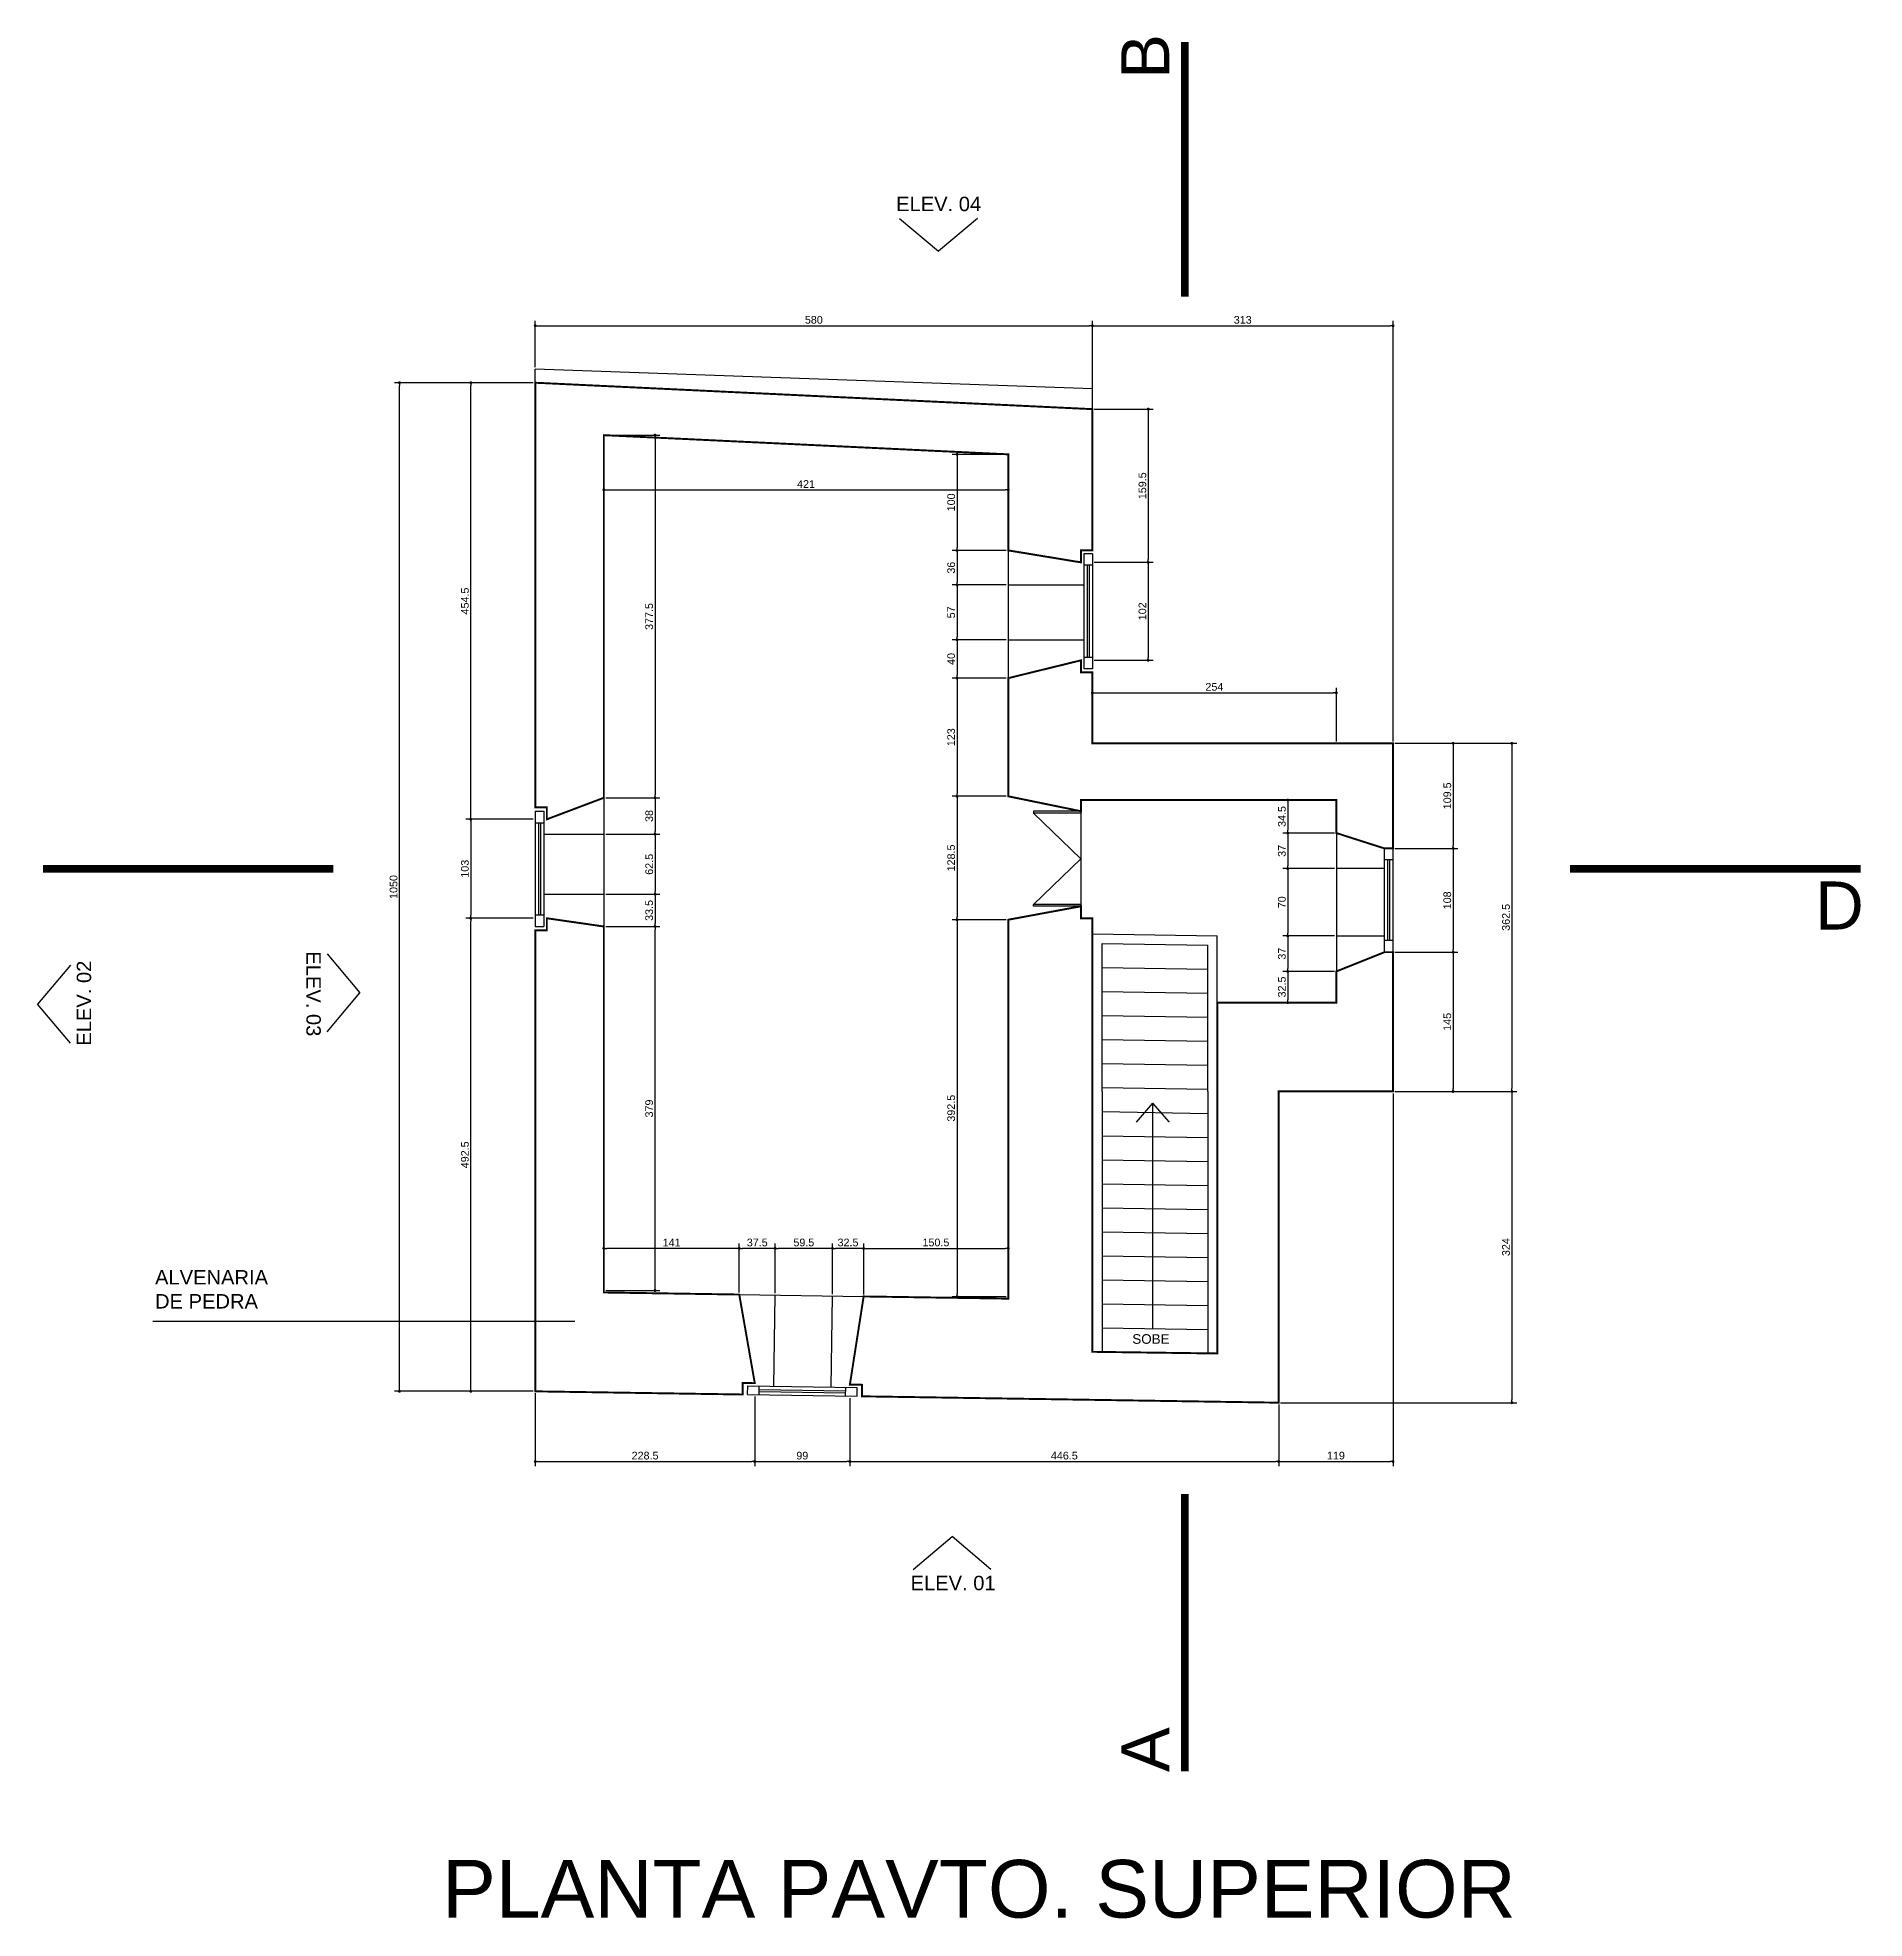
# Model space of a CAD drawing. Extents: x 2519 to 12890, y -1001 to 7229.
# Drawn here: x 4276 to 6178, y 5110 to 7068 of the extents above; entities that cross this region are included whole.
import ezdxf

# ---------------------------------------------------------------- set-up
doc = ezdxf.new("R2010")
doc.units = 0
doc.header["$PDMODE"] = 35
doc.linetypes.add('CENTER2', pattern=[28.575, 19.05, -3.175, 3.175, -3.175])
doc.layers.get('0').update_dxf_attribs({"linetype": 'CONTINUOUS'})
doc.layers.get('DEFPOINTS').update_dxf_attribs({"linetype": 'CONTINUOUS'})
for name, color, linetype in [('COTA', 7, 'CONTINUOUS'), ('PAREDE', 7, 'CONTINUOUS'), ('PAREDE_FINA', 7, 'CONTINUOUS')]:
    doc.layers.add(name, color=color, linetype=linetype)
doc.styles.add('TEXTO', font='ARIAL.TTF')
doc.dimstyles.new('COTA', dxfattribs={"dimtxt": 8, "dimasz": 3, "dimexe": 5, "dimexo": 2, "dimgap": 2, "dimtad": 1, "dimdec": 1, "dimdsep": 46, "dimtxsty": 'TEXTO', "dimblk1": 'DOT', "dimblk2": 'DOT', "dimsah": 1, "dimcen": 0, "dimclrd": 256, "dimclre": 256, "dimclrt": 256, "dimadec": 0, "dimazin": 0, "dimtfac": 0.6, "dimtdec": 1, "dimtmove": 0, "dimatfit": 3, "dimldrblk": 'DOT', "dimfxl": 1, "dimtolj": 1, "dimtzin": 0, "dimarcsym": 0})

msp = doc.modelspace()

# ---------------------------------------------------------------- texts
at = {"layer": 'PAREDE_FINA', "style": 'TEXTO'}
for s, height, rotation, p in [('B', 50, 90, (5454.49, 7024.63)), ('ELEV. 03', 15, 270, (4556.25, 6116.36)), ('ELEV. 02', 15, 90, (4332.15, 6018.08)), ('A', 50, 90, (5454.49, 5261.99))]:
    msp.add_text(s, height=height, rotation=rotation, dxfattribs=at).set_placement(p)
for s, height, p in [('ELEV. 04', 15, (5170.18, 6886.89)), ('D', 50, (6127.09, 6139.02)), ('ALVENARIA', 15, (4398.71, 5769.49)), ('DE PEDRA', 15, (4398.71, 5744.49)), ('SOBE', 10, (5416.02, 5707.75)), ('ELEV. 01', 15, (5185.24, 5451.27)), ('PLANTA PAVTO. SUPERIOR', 60, (4697.55, 5110.44))]:
    msp.add_text(s, height=height, dxfattribs=at).set_placement(p)

# ---------------------------------------------------------------- blocks, each defined once
blk = doc.blocks.new('_DOT')
at = {"color": 0, "linetype": 'ByBlock'}
blk.add_line((-0.5, 0), (-1, 0), dxfattribs=at)
at = {"color": 0, "linetype": 'ByBlock', "const_width": 0.5}
blk.add_lwpolyline([(-0.25, 0, 1), (0.25, 0, 1)], format="xyb", close=True, dxfattribs=at)
blk = doc.blocks.new('*D79')
at = {"layer": 'COTA', "lineweight": -2}
for p, q in [((5687.5, 5968.4), (5687.5, 5580.2)), ((5568.5, 5644.4), (5568.5, 5580.2)), ((5571.5, 5585.2), (5684.5, 5585.2))]:
    blk.add_line(p, q, dxfattribs=at)
at = {"layer": 'DEFPOINTS', "color": 0}
for p in [(5687.5, 5970.4), (5568.5, 5646.4), (5687.5, 5585.2)]:
    blk.add_point(p, dxfattribs=at)
at = {"layer": 'COTA', "lineweight": -2, "xscale": 3, "yscale": 3, "zscale": 3, "rotation": 180}
blk.add_blockref('_DOT', (5568.5, 5585.2), dxfattribs=at)
at = {"layer": 'COTA', "lineweight": -2, "xscale": 3, "yscale": 3, "zscale": 3}
blk.add_blockref('_DOT', (5687.5, 5585.2), dxfattribs=at)
at = {"layer": 'COTA', "insert": (5628, 5591.3), "char_height": 8, "attachment_point": 5, "style": 'TEXTO'}
blk.add_mtext('\\A1;119', dxfattribs=at)
blk = doc.blocks.new('*D78')
at = {"layer": 'COTA', "lineweight": -2}
for p, q in [((5689.5, 5970.4), (5816.2, 5970.4)), ((5811.2, 5967.4), (5811.2, 5649.4)), ((5570.5, 5646.4), (5816.2, 5646.4))]:
    blk.add_line(p, q, dxfattribs=at)
at = {"layer": 'DEFPOINTS', "color": 0}
for p in [(5687.5, 5970.4), (5568.5, 5646.4), (5811.2, 5646.4)]:
    blk.add_point(p, dxfattribs=at)
at = {"layer": 'COTA', "lineweight": -2, "xscale": 3, "yscale": 3, "zscale": 3}
for p, rotation in [((5811.2, 5970.4), 90), ((5811.2, 5646.4), 270)]:
    blk.add_blockref('_DOT', p, dxfattribs=dict(at, rotation=rotation))
at = {"layer": 'COTA', "insert": (5805.1, 5808.4), "char_height": 8, "attachment_point": 5, "rotation": 90, "style": 'TEXTO'}
blk.add_mtext('\\A1;324', dxfattribs=at)
blk = doc.blocks.new('*D67')
at = {"layer": 'COTA', "lineweight": -2}
for p, q in [((5284.9, 6149.2), (5228.6, 6149.2)), ((5233.6, 6146.2), (5233.6, 5759.8)), ((5284.9, 5756.8), (5228.6, 5756.8))]:
    blk.add_line(p, q, dxfattribs=at)
at = {"layer": 'DEFPOINTS', "color": 0}
for p in [(5286.9, 6149.2), (5233.6, 5756.8), (5286.9, 5756.8)]:
    blk.add_point(p, dxfattribs=at)
at = {"layer": 'COTA', "lineweight": -2, "xscale": 3, "yscale": 3, "zscale": 3}
for p, rotation in [((5233.6, 6149.2), 90), ((5233.6, 5756.8), 270)]:
    blk.add_blockref('_DOT', p, dxfattribs=dict(at, rotation=rotation))
at = {"layer": 'COTA', "insert": (5227.5, 5953), "char_height": 8, "attachment_point": 5, "rotation": 90, "style": 'TEXTO'}
blk.add_mtext('\\A1;392.5', dxfattribs=at)
blk = doc.blocks.new('*D51')
at = {"layer": 'COTA', "lineweight": -2}
for p, q in [((4867.9, 6142.2), (4924.2, 6142.2)), ((4919.2, 5766.2), (4919.2, 6139.2)), ((4867.9, 5763.2), (4924.2, 5763.2))]:
    blk.add_line(p, q, dxfattribs=at)
at = {"layer": 'DEFPOINTS', "color": 0}
for p in [(4865.9, 6142.2), (4919.2, 6142.2), (4865.9, 5763.2)]:
    blk.add_point(p, dxfattribs=at)
at = {"layer": 'COTA', "lineweight": -2, "xscale": 3, "yscale": 3, "zscale": 3}
for p, rotation in [((4919.2, 6142.2), 90), ((4919.2, 5763.2), 270)]:
    blk.add_blockref('_DOT', p, dxfattribs=dict(at, rotation=rotation))
at = {"layer": 'COTA', "insert": (4913.1, 5952.7), "char_height": 8, "attachment_point": 5, "rotation": 90, "style": 'TEXTO'}
blk.add_mtext('\\A1;379', dxfattribs=at)
blk = doc.blocks.new('*D49')
at = {"layer": 'COTA', "lineweight": -2}
for p, q in [((4790.5, 6150.8), (4722.4, 6150.8)), ((4727.4, 5661.3), (4727.4, 6147.8)), ((4792.5, 5658.3), (4722.4, 5658.3))]:
    blk.add_line(p, q, dxfattribs=at)
at = {"layer": 'DEFPOINTS', "color": 0}
for p in [(4727.4, 6150.8), (4792.5, 6150.8), (4794.5, 5658.3)]:
    blk.add_point(p, dxfattribs=at)
at = {"layer": 'COTA', "lineweight": -2, "xscale": 3, "yscale": 3, "zscale": 3}
for p, rotation in [((4727.4, 6150.8), 90), ((4727.4, 5658.3), 270)]:
    blk.add_blockref('_DOT', p, dxfattribs=dict(at, rotation=rotation))
at = {"layer": 'COTA', "insert": (4721.3, 5904.5), "char_height": 8, "attachment_point": 5, "rotation": 90, "style": 'TEXTO'}
blk.add_mtext('\\A1;492.5', dxfattribs=at)
blk = doc.blocks.new('*D48')
at = {"layer": 'COTA', "lineweight": -2}
for p, q in [((4792.5, 6708.3), (4648.1, 6708.3)), ((4653.1, 5661.3), (4653.1, 6705.3)), ((4792.5, 5658.3), (4648.1, 5658.3))]:
    blk.add_line(p, q, dxfattribs=at)
at = {"layer": 'DEFPOINTS', "color": 0}
for p in [(4653.1, 6708.3), (4794.5, 6708.3), (4794.5, 5658.3)]:
    blk.add_point(p, dxfattribs=at)
at = {"layer": 'COTA', "lineweight": -2, "xscale": 3, "yscale": 3, "zscale": 3}
for p, rotation in [((4653.1, 6708.3), 90), ((4653.1, 5658.3), 270)]:
    blk.add_blockref('_DOT', p, dxfattribs=dict(at, rotation=rotation))
at = {"layer": 'COTA', "insert": (4647, 6183.3), "char_height": 8, "attachment_point": 5, "rotation": 90, "style": 'TEXTO'}
blk.add_mtext('\\A1;1050', dxfattribs=at)
blk = doc.blocks.new('*D46')
at = {"layer": 'COTA', "lineweight": -2}
for p, q in [((5136.4, 5759.1), (5136.4, 5812.1)), ((5139.4, 5807.1), (5283.9, 5807.1)), ((5286.9, 5756.8), (5286.9, 5812.1))]:
    blk.add_line(p, q, dxfattribs=at)
at = {"layer": 'DEFPOINTS', "color": 0}
for p in [(5286.9, 5807.1), (5136.4, 5757.1), (5286.9, 5754.8)]:
    blk.add_point(p, dxfattribs=at)
at = {"layer": 'COTA', "lineweight": -2, "xscale": 3, "yscale": 3, "zscale": 3, "rotation": 180}
blk.add_blockref('_DOT', (5136.4, 5807.1), dxfattribs=at)
at = {"layer": 'COTA', "lineweight": -2, "xscale": 3, "yscale": 3, "zscale": 3}
blk.add_blockref('_DOT', (5286.9, 5807.1), dxfattribs=at)
at = {"layer": 'COTA', "insert": (5211.6, 5813.2), "char_height": 8, "attachment_point": 5, "style": 'TEXTO'}
blk.add_mtext('\\A1;150.5', dxfattribs=at)
blk = doc.blocks.new('*D41')
at = {"layer": 'COTA', "lineweight": -2}
for p, q in [((5122, 5649.3), (5122, 5580.2)), ((5568.5, 5644.4), (5568.5, 5580.2)), ((5125, 5585.2), (5565.5, 5585.2))]:
    blk.add_line(p, q, dxfattribs=at)
at = {"layer": 'DEFPOINTS', "color": 0}
for p in [(5122, 5651.3), (5568.5, 5646.4), (5568.5, 5585.2)]:
    blk.add_point(p, dxfattribs=at)
at = {"layer": 'COTA', "lineweight": -2, "xscale": 3, "yscale": 3, "zscale": 3, "rotation": 180}
blk.add_blockref('_DOT', (5122, 5585.2), dxfattribs=at)
at = {"layer": 'COTA', "lineweight": -2, "xscale": 3, "yscale": 3, "zscale": 3}
blk.add_blockref('_DOT', (5568.5, 5585.2), dxfattribs=at)
at = {"layer": 'COTA', "insert": (5345.3, 5591.3), "char_height": 8, "attachment_point": 5, "style": 'TEXTO'}
blk.add_mtext('\\A1;446.5', dxfattribs=at)
blk = doc.blocks.new('*D45')
at = {"layer": 'COTA', "lineweight": -2}
for p, q in [((5103.9, 5759.5), (5103.9, 5812.1)), ((5133.4, 5807.1), (5106.9, 5807.1)), ((5136.4, 5759.1), (5136.4, 5812.1))]:
    blk.add_line(p, q, dxfattribs=at)
at = {"layer": 'DEFPOINTS', "color": 0}
for p in [(5103.9, 5807.1), (5103.9, 5757.5), (5136.4, 5757.1)]:
    blk.add_point(p, dxfattribs=at)
at = {"layer": 'COTA', "lineweight": -2, "xscale": 3, "yscale": 3, "zscale": 3, "rotation": 180}
blk.add_blockref('_DOT', (5103.9, 5807.1), dxfattribs=at)
at = {"layer": 'COTA', "lineweight": -2, "xscale": 3, "yscale": 3, "zscale": 3}
blk.add_blockref('_DOT', (5136.4, 5807.1), dxfattribs=at)
at = {"layer": 'COTA', "insert": (5120.1, 5813.2), "char_height": 8, "attachment_point": 5, "style": 'TEXTO'}
blk.add_mtext('\\A1;32.5', dxfattribs=at)
blk = doc.blocks.new('*D44')
at = {"layer": 'COTA', "lineweight": -2}
for p, q in [((5044.4, 5760.5), (5044.4, 5812.1)), ((5100.9, 5807.1), (5047.4, 5807.1)), ((5103.9, 5759.5), (5103.9, 5812.1))]:
    blk.add_line(p, q, dxfattribs=at)
at = {"layer": 'DEFPOINTS', "color": 0}
for p in [(5044.4, 5807.1), (5044.4, 5758.5), (5103.9, 5757.5)]:
    blk.add_point(p, dxfattribs=at)
at = {"layer": 'COTA', "lineweight": -2, "xscale": 3, "yscale": 3, "zscale": 3, "rotation": 180}
blk.add_blockref('_DOT', (5044.4, 5807.1), dxfattribs=at)
at = {"layer": 'COTA', "lineweight": -2, "xscale": 3, "yscale": 3, "zscale": 3}
blk.add_blockref('_DOT', (5103.9, 5807.1), dxfattribs=at)
at = {"layer": 'COTA', "insert": (5074.1, 5813.2), "char_height": 8, "attachment_point": 5, "style": 'TEXTO'}
blk.add_mtext('\\A1;59.5', dxfattribs=at)
blk = doc.blocks.new('*D43')
at = {"layer": 'COTA', "lineweight": -2}
for p, q in [((5006.9, 5761), (5006.9, 5812.1)), ((5041.4, 5807.1), (5009.9, 5807.1)), ((5044.4, 5760.5), (5044.4, 5812.1))]:
    blk.add_line(p, q, dxfattribs=at)
at = {"layer": 'DEFPOINTS', "color": 0}
for p in [(5006.9, 5807.1), (5006.9, 5759), (5044.4, 5758.5)]:
    blk.add_point(p, dxfattribs=at)
at = {"layer": 'COTA', "lineweight": -2, "xscale": 3, "yscale": 3, "zscale": 3, "rotation": 180}
blk.add_blockref('_DOT', (5006.9, 5807.1), dxfattribs=at)
at = {"layer": 'COTA', "lineweight": -2, "xscale": 3, "yscale": 3, "zscale": 3}
blk.add_blockref('_DOT', (5044.4, 5807.1), dxfattribs=at)
at = {"layer": 'COTA', "insert": (5025.6, 5813.2), "char_height": 8, "attachment_point": 5, "style": 'TEXTO'}
blk.add_mtext('\\A1;37.5', dxfattribs=at)
blk = doc.blocks.new('*D42')
at = {"layer": 'COTA', "lineweight": -2}
for p, q in [((4865.9, 5763.2), (4865.9, 5812.1)), ((5003.9, 5807.1), (4868.9, 5807.1)), ((5006.9, 5761), (5006.9, 5812.1))]:
    blk.add_line(p, q, dxfattribs=at)
at = {"layer": 'DEFPOINTS', "color": 0}
for p in [(4865.9, 5807.1), (4865.9, 5761.2), (5006.9, 5759)]:
    blk.add_point(p, dxfattribs=at)
at = {"layer": 'COTA', "lineweight": -2, "xscale": 3, "yscale": 3, "zscale": 3, "rotation": 180}
blk.add_blockref('_DOT', (4865.9, 5807.1), dxfattribs=at)
at = {"layer": 'COTA', "lineweight": -2, "xscale": 3, "yscale": 3, "zscale": 3}
blk.add_blockref('_DOT', (5006.9, 5807.1), dxfattribs=at)
at = {"layer": 'COTA', "insert": (4936.4, 5813.1), "char_height": 8, "attachment_point": 5, "style": 'TEXTO'}
blk.add_mtext('\\A1;141', dxfattribs=at)
blk = doc.blocks.new('*D40')
at = {"layer": 'COTA', "lineweight": -2}
for p, q in [((5023, 5652.8), (5023, 5580.2)), ((5122, 5651.3), (5122, 5580.2)), ((5026, 5585.2), (5119, 5585.2))]:
    blk.add_line(p, q, dxfattribs=at)
at = {"layer": 'DEFPOINTS', "color": 0}
for p in [(5023, 5654.8), (5122, 5653.3), (5122, 5585.2)]:
    blk.add_point(p, dxfattribs=at)
at = {"layer": 'COTA', "lineweight": -2, "xscale": 3, "yscale": 3, "zscale": 3, "rotation": 180}
blk.add_blockref('_DOT', (5023, 5585.2), dxfattribs=at)
at = {"layer": 'COTA', "lineweight": -2, "xscale": 3, "yscale": 3, "zscale": 3}
blk.add_blockref('_DOT', (5122, 5585.2), dxfattribs=at)
at = {"layer": 'COTA', "insert": (5072.5, 5591.3), "char_height": 8, "attachment_point": 5, "style": 'TEXTO'}
blk.add_mtext('\\A1;99', dxfattribs=at)
blk = doc.blocks.new('*D39')
at = {"layer": 'COTA', "lineweight": -2}
for p, q in [((4794.5, 5656.3), (4794.5, 5580.2)), ((5023, 5650.8), (5023, 5580.2)), ((4797.5, 5585.2), (5020, 5585.2))]:
    blk.add_line(p, q, dxfattribs=at)
at = {"layer": 'DEFPOINTS', "color": 0}
for p in [(4794.5, 5658.3), (5023, 5652.8), (5023, 5585.2)]:
    blk.add_point(p, dxfattribs=at)
at = {"layer": 'COTA', "lineweight": -2, "xscale": 3, "yscale": 3, "zscale": 3, "rotation": 180}
blk.add_blockref('_DOT', (4794.5, 5585.2), dxfattribs=at)
at = {"layer": 'COTA', "lineweight": -2, "xscale": 3, "yscale": 3, "zscale": 3}
blk.add_blockref('_DOT', (5023, 5585.2), dxfattribs=at)
at = {"layer": 'COTA', "insert": (4908.8, 5591.3), "char_height": 8, "attachment_point": 5, "style": 'TEXTO'}
blk.add_mtext('\\A1;228.5', dxfattribs=at)
blk = doc.blocks.new('*D63')
at = {"layer": 'COTA', "lineweight": -2}
for p, q in [((5376.5, 6680.8), (5437.6, 6680.8)), ((5432.6, 6677.8), (5432.6, 6524.3)), ((5378.5, 6521.3), (5437.6, 6521.3))]:
    blk.add_line(p, q, dxfattribs=at)
at = {"layer": 'DEFPOINTS', "color": 0}
for p in [(5374.5, 6680.8), (5376.5, 6521.3), (5432.6, 6521.3)]:
    blk.add_point(p, dxfattribs=at)
at = {"layer": 'COTA', "lineweight": -2, "xscale": 3, "yscale": 3, "zscale": 3}
for p, rotation in [((5432.6, 6680.8), 90), ((5432.6, 6521.3), 270)]:
    blk.add_blockref('_DOT', p, dxfattribs=dict(at, rotation=rotation))
at = {"layer": 'COTA', "insert": (5426.6, 6601), "char_height": 8, "attachment_point": 5, "rotation": 90, "style": 'TEXTO'}
blk.add_mtext('\\A1;159.5', dxfattribs=at)
blk = doc.blocks.new('*D59')
at = {"layer": 'COTA', "lineweight": -2}
for p, q in [((5284.9, 6633.7), (5228.6, 6633.7)), ((5233.6, 6630.7), (5233.6, 6536.7)), ((5284.9, 6533.7), (5228.6, 6533.7))]:
    blk.add_line(p, q, dxfattribs=at)
at = {"layer": 'DEFPOINTS', "color": 0}
for p in [(5286.9, 6633.7), (5233.6, 6533.7), (5286.9, 6533.7)]:
    blk.add_point(p, dxfattribs=at)
at = {"layer": 'COTA', "lineweight": -2, "xscale": 3, "yscale": 3, "zscale": 3}
for p, rotation in [((5233.6, 6633.7), 90), ((5233.6, 6533.7), 270)]:
    blk.add_blockref('_DOT', p, dxfattribs=dict(at, rotation=rotation))
at = {"layer": 'COTA', "insert": (5227.5, 6583.7), "char_height": 8, "attachment_point": 5, "rotation": 90, "style": 'TEXTO'}
blk.add_mtext('\\A1;100', dxfattribs=at)
blk = doc.blocks.new('*D58')
at = {"layer": 'COTA', "lineweight": -2}
for p, q in [((5374.5, 6682.8), (5374.5, 6772.6)), ((5377.5, 6767.6), (5684.5, 6767.6)), ((5687.5, 6334.9), (5687.5, 6772.6))]:
    blk.add_line(p, q, dxfattribs=at)
at = {"layer": 'DEFPOINTS', "color": 0}
for p in [(5687.5, 6767.6), (5374.5, 6680.8), (5687.5, 6332.9)]:
    blk.add_point(p, dxfattribs=at)
at = {"layer": 'COTA', "lineweight": -2, "xscale": 3, "yscale": 3, "zscale": 3, "rotation": 180}
blk.add_blockref('_DOT', (5374.5, 6767.6), dxfattribs=at)
at = {"layer": 'COTA', "lineweight": -2, "xscale": 3, "yscale": 3, "zscale": 3}
blk.add_blockref('_DOT', (5687.5, 6767.6), dxfattribs=at)
at = {"layer": 'COTA', "insert": (5531, 6773.7), "char_height": 8, "attachment_point": 5, "style": 'TEXTO'}
blk.add_mtext('\\A1;313', dxfattribs=at)
blk = doc.blocks.new('*D52')
at = {"layer": 'COTA', "lineweight": -2}
for p, q in [((4867.9, 6653.7), (4924.2, 6653.7)), ((4919.2, 6650.7), (4919.2, 6279.2)), ((4867.9, 6276.2), (4924.2, 6276.2))]:
    blk.add_line(p, q, dxfattribs=at)
at = {"layer": 'DEFPOINTS', "color": 0}
for p in [(4865.9, 6653.7), (4865.9, 6276.2), (4919.2, 6276.2)]:
    blk.add_point(p, dxfattribs=at)
at = {"layer": 'COTA', "lineweight": -2, "xscale": 3, "yscale": 3, "zscale": 3}
for p, rotation in [((4919.2, 6653.7), 90), ((4919.2, 6276.2), 270)]:
    blk.add_blockref('_DOT', p, dxfattribs=dict(at, rotation=rotation))
at = {"layer": 'COTA', "insert": (4913.1, 6464.9), "char_height": 8, "attachment_point": 5, "rotation": 90, "style": 'TEXTO'}
blk.add_mtext('\\A1;377.5', dxfattribs=at)
blk = doc.blocks.new('*D50')
at = {"layer": 'COTA', "lineweight": -2}
for p, q in [((4792.5, 6708.3), (4722.4, 6708.3)), ((4727.4, 6256.8), (4727.4, 6705.3)), ((4790.5, 6253.8), (4722.4, 6253.8))]:
    blk.add_line(p, q, dxfattribs=at)
at = {"layer": 'DEFPOINTS', "color": 0}
for p in [(4727.4, 6708.3), (4794.5, 6708.3), (4792.5, 6253.8)]:
    blk.add_point(p, dxfattribs=at)
at = {"layer": 'COTA', "lineweight": -2, "xscale": 3, "yscale": 3, "zscale": 3}
for p, rotation in [((4727.4, 6708.3), 90), ((4727.4, 6253.8), 270)]:
    blk.add_blockref('_DOT', p, dxfattribs=dict(at, rotation=rotation))
at = {"layer": 'COTA', "insert": (4721.3, 6481), "char_height": 8, "attachment_point": 5, "rotation": 90, "style": 'TEXTO'}
blk.add_mtext('\\A1;454.5', dxfattribs=at)
blk = doc.blocks.new('*D56')
at = {"layer": 'COTA', "lineweight": -2}
for p, q in [((4792.5, 6253.8), (4722.4, 6253.8)), ((4727.4, 6250.8), (4727.4, 6153.8)), ((4792.5, 6150.8), (4722.4, 6150.8))]:
    blk.add_line(p, q, dxfattribs=at)
at = {"layer": 'DEFPOINTS', "color": 0}
for p in [(4794.5, 6253.8), (4727.4, 6150.8), (4794.5, 6150.8)]:
    blk.add_point(p, dxfattribs=at)
at = {"layer": 'COTA', "lineweight": -2, "xscale": 3, "yscale": 3, "zscale": 3}
for p, rotation in [((4727.4, 6253.8), 90), ((4727.4, 6150.8), 270)]:
    blk.add_blockref('_DOT', p, dxfattribs=dict(at, rotation=rotation))
at = {"layer": 'COTA', "insert": (4721.3, 6202.3), "char_height": 8, "attachment_point": 5, "rotation": 90, "style": 'TEXTO'}
blk.add_mtext('\\A1;103', dxfattribs=at)
blk = doc.blocks.new('*D55')
at = {"layer": 'COTA', "lineweight": -2}
for p, q in [((4867.9, 6175.7), (4924.2, 6175.7)), ((4919.2, 6172.7), (4919.2, 6145.2)), ((4867.9, 6142.2), (4924.2, 6142.2))]:
    blk.add_line(p, q, dxfattribs=at)
at = {"layer": 'DEFPOINTS', "color": 0}
for p in [(4865.9, 6175.7), (4865.9, 6142.2), (4919.2, 6142.2)]:
    blk.add_point(p, dxfattribs=at)
at = {"layer": 'COTA', "lineweight": -2, "xscale": 3, "yscale": 3, "zscale": 3}
for p, rotation in [((4919.2, 6175.7), 90), ((4919.2, 6142.2), 270)]:
    blk.add_blockref('_DOT', p, dxfattribs=dict(at, rotation=rotation))
at = {"layer": 'COTA', "insert": (4913.1, 6158.9), "char_height": 8, "attachment_point": 5, "rotation": 90, "style": 'TEXTO'}
blk.add_mtext('\\A1;33.5', dxfattribs=at)
blk = doc.blocks.new('*D54')
at = {"layer": 'COTA', "lineweight": -2}
for p, q in [((4867.9, 6238.2), (4924.2, 6238.2)), ((4919.2, 6235.2), (4919.2, 6178.7)), ((4867.9, 6175.7), (4924.2, 6175.7))]:
    blk.add_line(p, q, dxfattribs=at)
at = {"layer": 'DEFPOINTS', "color": 0}
for p in [(4865.9, 6238.2), (4865.9, 6175.7), (4919.2, 6175.7)]:
    blk.add_point(p, dxfattribs=at)
at = {"layer": 'COTA', "lineweight": -2, "xscale": 3, "yscale": 3, "zscale": 3}
for p, rotation in [((4919.2, 6238.2), 90), ((4919.2, 6175.7), 270)]:
    blk.add_blockref('_DOT', p, dxfattribs=dict(at, rotation=rotation))
at = {"layer": 'COTA', "insert": (4913.2, 6206.9), "char_height": 8, "attachment_point": 5, "rotation": 90, "style": 'TEXTO'}
blk.add_mtext('\\A1;62.5', dxfattribs=at)
blk = doc.blocks.new('*D53')
at = {"layer": 'COTA', "lineweight": -2}
for p, q in [((4867.9, 6276.2), (4924.2, 6276.2)), ((4919.2, 6273.2), (4919.2, 6241.2)), ((4867.9, 6238.2), (4924.2, 6238.2))]:
    blk.add_line(p, q, dxfattribs=at)
at = {"layer": 'DEFPOINTS', "color": 0}
for p in [(4865.9, 6276.2), (4865.9, 6238.2), (4919.2, 6238.2)]:
    blk.add_point(p, dxfattribs=at)
at = {"layer": 'COTA', "lineweight": -2, "xscale": 3, "yscale": 3, "zscale": 3}
for p, rotation in [((4919.2, 6276.2), 90), ((4919.2, 6238.2), 270)]:
    blk.add_blockref('_DOT', p, dxfattribs=dict(at, rotation=rotation))
at = {"layer": 'COTA', "insert": (4913.1, 6257.2), "char_height": 8, "attachment_point": 5, "rotation": 90, "style": 'TEXTO'}
blk.add_mtext('\\A1;38', dxfattribs=at)
blk = doc.blocks.new('*D77')
at = {"layer": 'COTA', "lineweight": -2}
for p, q in [((5689.5, 6332.9), (5816.2, 6332.9)), ((5811.2, 6329.9), (5811.2, 5973.4)), ((5689.5, 5970.4), (5816.2, 5970.4))]:
    blk.add_line(p, q, dxfattribs=at)
at = {"layer": 'DEFPOINTS', "color": 0}
for p in [(5687.5, 6332.9), (5687.5, 5970.4), (5811.2, 5970.4)]:
    blk.add_point(p, dxfattribs=at)
at = {"layer": 'COTA', "lineweight": -2, "xscale": 3, "yscale": 3, "zscale": 3}
for p, rotation in [((5811.2, 6332.9), 90), ((5811.2, 5970.4), 270)]:
    blk.add_blockref('_DOT', p, dxfattribs=dict(at, rotation=rotation))
at = {"layer": 'COTA', "insert": (5805.1, 6151.7), "char_height": 8, "attachment_point": 5, "rotation": 90, "style": 'TEXTO'}
blk.add_mtext('\\A1;362.5', dxfattribs=at)
blk = doc.blocks.new('*D76')
at = {"layer": 'COTA', "lineweight": -2}
for p, q in [((5374.5, 6334.9), (5374.5, 6390.5)), ((5377.5, 6385.5), (5625.5, 6385.5)), ((5628.5, 6334.9), (5628.5, 6390.5))]:
    blk.add_line(p, q, dxfattribs=at)
at = {"layer": 'DEFPOINTS', "color": 0}
for p in [(5628.5, 6385.5), (5374.5, 6332.9), (5628.5, 6332.9)]:
    blk.add_point(p, dxfattribs=at)
at = {"layer": 'COTA', "lineweight": -2, "xscale": 3, "yscale": 3, "zscale": 3, "rotation": 180}
blk.add_blockref('_DOT', (5374.5, 6385.5), dxfattribs=at)
at = {"layer": 'COTA', "lineweight": -2, "xscale": 3, "yscale": 3, "zscale": 3}
blk.add_blockref('_DOT', (5628.5, 6385.5), dxfattribs=at)
at = {"layer": 'COTA', "insert": (5501.5, 6391.6), "char_height": 8, "attachment_point": 5, "style": 'TEXTO'}
blk.add_mtext('\\A1;254', dxfattribs=at)
blk = doc.blocks.new('*D75')
at = {"layer": 'COTA', "lineweight": -2}
for p, q in [((5689.5, 6115.4), (5755.1, 6115.4)), ((5750.1, 6112.4), (5750.1, 5973.4)), ((5689.5, 5970.4), (5755.1, 5970.4))]:
    blk.add_line(p, q, dxfattribs=at)
at = {"layer": 'DEFPOINTS', "color": 0}
for p in [(5687.5, 6115.4), (5687.5, 5970.4), (5750.1, 5970.4)]:
    blk.add_point(p, dxfattribs=at)
at = {"layer": 'COTA', "lineweight": -2, "xscale": 3, "yscale": 3, "zscale": 3}
for p, rotation in [((5750.1, 6115.4), 90), ((5750.1, 5970.4), 270)]:
    blk.add_blockref('_DOT', p, dxfattribs=dict(at, rotation=rotation))
at = {"layer": 'COTA', "insert": (5744, 6042.9), "char_height": 8, "attachment_point": 5, "rotation": 90, "style": 'TEXTO'}
blk.add_mtext('\\A1;145', dxfattribs=at)
blk = doc.blocks.new('*D74')
at = {"layer": 'COTA', "lineweight": -2}
for p, q in [((5689.5, 6223.4), (5755.1, 6223.4)), ((5750.1, 6220.4), (5750.1, 6118.4)), ((5689.5, 6115.4), (5755.1, 6115.4))]:
    blk.add_line(p, q, dxfattribs=at)
at = {"layer": 'DEFPOINTS', "color": 0}
for p in [(5687.5, 6223.4), (5687.5, 6115.4), (5750.1, 6115.4)]:
    blk.add_point(p, dxfattribs=at)
at = {"layer": 'COTA', "lineweight": -2, "xscale": 3, "yscale": 3, "zscale": 3}
for p, rotation in [((5750.1, 6223.4), 90), ((5750.1, 6115.4), 270)]:
    blk.add_blockref('_DOT', p, dxfattribs=dict(at, rotation=rotation))
at = {"layer": 'COTA', "insert": (5744, 6169.4), "char_height": 8, "attachment_point": 5, "rotation": 90, "style": 'TEXTO'}
blk.add_mtext('\\A1;108', dxfattribs=at)
blk = doc.blocks.new('*D73')
at = {"layer": 'COTA', "lineweight": -2}
for p, q in [((5689.5, 6332.9), (5755.1, 6332.9)), ((5750.1, 6329.9), (5750.1, 6226.4)), ((5689.5, 6223.4), (5755.1, 6223.4))]:
    blk.add_line(p, q, dxfattribs=at)
at = {"layer": 'DEFPOINTS', "color": 0}
for p in [(5687.5, 6332.9), (5687.5, 6223.4), (5750.1, 6223.4)]:
    blk.add_point(p, dxfattribs=at)
at = {"layer": 'COTA', "lineweight": -2, "xscale": 3, "yscale": 3, "zscale": 3}
for p, rotation in [((5750.1, 6332.9), 90), ((5750.1, 6223.4), 270)]:
    blk.add_blockref('_DOT', p, dxfattribs=dict(at, rotation=rotation))
at = {"layer": 'COTA', "insert": (5744, 6278.2), "char_height": 8, "attachment_point": 5, "rotation": 90, "style": 'TEXTO'}
blk.add_mtext('\\A1;109.5', dxfattribs=at)
blk = doc.blocks.new('*D72')
at = {"layer": 'COTA', "lineweight": -2}
for p, q in [((5626.5, 6095.4), (5572.9, 6095.4)), ((5577.9, 6092.4), (5577.9, 6065.9)), ((5626.5, 6062.9), (5572.9, 6062.9))]:
    blk.add_line(p, q, dxfattribs=at)
at = {"layer": 'DEFPOINTS', "color": 0}
for p in [(5628.5, 6095.4), (5577.9, 6062.9), (5628.5, 6062.9)]:
    blk.add_point(p, dxfattribs=at)
at = {"layer": 'COTA', "lineweight": -2, "xscale": 3, "yscale": 3, "zscale": 3}
for p, rotation in [((5577.9, 6095.4), 90), ((5577.9, 6062.9), 270)]:
    blk.add_blockref('_DOT', p, dxfattribs=dict(at, rotation=rotation))
at = {"layer": 'COTA', "insert": (5571.8, 6079.2), "char_height": 8, "attachment_point": 5, "rotation": 90, "style": 'TEXTO'}
blk.add_mtext('\\A1;32.5', dxfattribs=at)
blk = doc.blocks.new('*D71')
at = {"layer": 'COTA', "lineweight": -2}
for p, q in [((5626.5, 6132.4), (5572.9, 6132.4)), ((5577.9, 6129.4), (5577.9, 6098.4)), ((5626.5, 6095.4), (5572.9, 6095.4))]:
    blk.add_line(p, q, dxfattribs=at)
at = {"layer": 'DEFPOINTS', "color": 0}
for p in [(5628.5, 6132.4), (5577.9, 6095.4), (5628.5, 6095.4)]:
    blk.add_point(p, dxfattribs=at)
at = {"layer": 'COTA', "lineweight": -2, "xscale": 3, "yscale": 3, "zscale": 3}
for p, rotation in [((5577.9, 6132.4), 90), ((5577.9, 6095.4), 270)]:
    blk.add_blockref('_DOT', p, dxfattribs=dict(at, rotation=rotation))
at = {"layer": 'COTA', "insert": (5571.8, 6113.9), "char_height": 8, "attachment_point": 5, "rotation": 90, "style": 'TEXTO'}
blk.add_mtext('\\A1;37', dxfattribs=at)
blk = doc.blocks.new('*D70')
at = {"layer": 'COTA', "lineweight": -2}
for p, q in [((5626.5, 6202.4), (5572.9, 6202.4)), ((5577.9, 6199.4), (5577.9, 6135.4)), ((5626.5, 6132.4), (5572.9, 6132.4))]:
    blk.add_line(p, q, dxfattribs=at)
at = {"layer": 'DEFPOINTS', "color": 0}
for p in [(5628.5, 6202.4), (5577.9, 6132.4), (5628.5, 6132.4)]:
    blk.add_point(p, dxfattribs=at)
at = {"layer": 'COTA', "lineweight": -2, "xscale": 3, "yscale": 3, "zscale": 3}
for p, rotation in [((5577.9, 6202.4), 90), ((5577.9, 6132.4), 270)]:
    blk.add_blockref('_DOT', p, dxfattribs=dict(at, rotation=rotation))
at = {"layer": 'COTA', "insert": (5571.8, 6167.4), "char_height": 8, "attachment_point": 5, "rotation": 90, "style": 'TEXTO'}
blk.add_mtext('\\A1;70', dxfattribs=at)
blk = doc.blocks.new('*D69')
at = {"layer": 'COTA', "lineweight": -2}
for p, q in [((5626.5, 6239.4), (5572.9, 6239.4)), ((5577.9, 6236.4), (5577.9, 6205.4)), ((5626.5, 6202.4), (5572.9, 6202.4))]:
    blk.add_line(p, q, dxfattribs=at)
at = {"layer": 'DEFPOINTS', "color": 0}
for p in [(5628.5, 6239.4), (5577.9, 6202.4), (5628.5, 6202.4)]:
    blk.add_point(p, dxfattribs=at)
at = {"layer": 'COTA', "lineweight": -2, "xscale": 3, "yscale": 3, "zscale": 3}
for p, rotation in [((5577.9, 6239.4), 90), ((5577.9, 6202.4), 270)]:
    blk.add_blockref('_DOT', p, dxfattribs=dict(at, rotation=rotation))
at = {"layer": 'COTA', "insert": (5571.8, 6220.9), "char_height": 8, "attachment_point": 5, "rotation": 90, "style": 'TEXTO'}
blk.add_mtext('\\A1;37', dxfattribs=at)
blk = doc.blocks.new('*D68')
at = {"layer": 'COTA', "lineweight": -2}
for p, q in [((5626.5, 6273.9), (5572.9, 6273.9)), ((5577.9, 6270.9), (5577.9, 6242.4)), ((5626.5, 6239.4), (5572.9, 6239.4))]:
    blk.add_line(p, q, dxfattribs=at)
at = {"layer": 'DEFPOINTS', "color": 0}
for p in [(5628.5, 6273.9), (5577.9, 6239.4), (5628.5, 6239.4)]:
    blk.add_point(p, dxfattribs=at)
at = {"layer": 'COTA', "lineweight": -2, "xscale": 3, "yscale": 3, "zscale": 3}
for p, rotation in [((5577.9, 6273.9), 90), ((5577.9, 6239.4), 270)]:
    blk.add_blockref('_DOT', p, dxfattribs=dict(at, rotation=rotation))
at = {"layer": 'COTA', "insert": (5571.8, 6256.7), "char_height": 8, "attachment_point": 5, "rotation": 90, "style": 'TEXTO'}
blk.add_mtext('\\A1;34.5', dxfattribs=at)
blk = doc.blocks.new('*D66')
at = {"layer": 'COTA', "lineweight": -2}
for p, q in [((5284.9, 6277.7), (5228.6, 6277.7)), ((5233.6, 6274.7), (5233.6, 6152.2)), ((5284.9, 6149.2), (5228.6, 6149.2))]:
    blk.add_line(p, q, dxfattribs=at)
at = {"layer": 'DEFPOINTS', "color": 0}
for p in [(5286.9, 6277.7), (5233.6, 6149.2), (5286.9, 6149.2)]:
    blk.add_point(p, dxfattribs=at)
at = {"layer": 'COTA', "lineweight": -2, "xscale": 3, "yscale": 3, "zscale": 3}
for p, rotation in [((5233.6, 6277.7), 90), ((5233.6, 6149.2), 270)]:
    blk.add_blockref('_DOT', p, dxfattribs=dict(at, rotation=rotation))
at = {"layer": 'COTA', "insert": (5227.5, 6213.5), "char_height": 8, "attachment_point": 5, "rotation": 90, "style": 'TEXTO'}
blk.add_mtext('\\A1;128.5', dxfattribs=at)
blk = doc.blocks.new('*D65')
at = {"layer": 'COTA', "lineweight": -2}
for p, q in [((5284.9, 6400.7), (5228.6, 6400.7)), ((5233.6, 6397.7), (5233.6, 6280.7)), ((5284.9, 6277.7), (5228.6, 6277.7))]:
    blk.add_line(p, q, dxfattribs=at)
at = {"layer": 'DEFPOINTS', "color": 0}
for p in [(5286.9, 6400.7), (5233.6, 6277.7), (5286.9, 6277.7)]:
    blk.add_point(p, dxfattribs=at)
at = {"layer": 'COTA', "lineweight": -2, "xscale": 3, "yscale": 3, "zscale": 3}
for p, rotation in [((5233.6, 6400.7), 90), ((5233.6, 6277.7), 270)]:
    blk.add_blockref('_DOT', p, dxfattribs=dict(at, rotation=rotation))
at = {"layer": 'COTA', "insert": (5227.5, 6339.2), "char_height": 8, "attachment_point": 5, "rotation": 90, "style": 'TEXTO'}
blk.add_mtext('\\A1;123', dxfattribs=at)
blk = doc.blocks.new('*D64')
at = {"layer": 'COTA', "lineweight": -2}
for p, q in [((5376.5, 6521.3), (5437.6, 6521.3)), ((5432.6, 6518.3), (5432.6, 6422.3)), ((5376.5, 6419.3), (5437.6, 6419.3))]:
    blk.add_line(p, q, dxfattribs=at)
at = {"layer": 'DEFPOINTS', "color": 0}
for p in [(5374.5, 6521.3), (5374.5, 6419.3), (5432.6, 6419.3)]:
    blk.add_point(p, dxfattribs=at)
at = {"layer": 'COTA', "lineweight": -2, "xscale": 3, "yscale": 3, "zscale": 3}
for p, rotation in [((5432.6, 6521.3), 90), ((5432.6, 6419.3), 270)]:
    blk.add_blockref('_DOT', p, dxfattribs=dict(at, rotation=rotation))
at = {"layer": 'COTA', "insert": (5426.6, 6470.3), "char_height": 8, "attachment_point": 5, "rotation": 90, "style": 'TEXTO'}
blk.add_mtext('\\A1;102', dxfattribs=at)
blk = doc.blocks.new('*D62')
at = {"layer": 'COTA', "lineweight": -2}
for p, q in [((5284.9, 6440.7), (5228.6, 6440.7)), ((5233.6, 6437.7), (5233.6, 6403.7)), ((5284.9, 6400.7), (5228.6, 6400.7))]:
    blk.add_line(p, q, dxfattribs=at)
at = {"layer": 'DEFPOINTS', "color": 0}
for p in [(5286.9, 6440.7), (5233.6, 6400.7), (5286.9, 6400.7)]:
    blk.add_point(p, dxfattribs=at)
at = {"layer": 'COTA', "lineweight": -2, "xscale": 3, "yscale": 3, "zscale": 3}
for p, rotation in [((5233.6, 6440.7), 90), ((5233.6, 6400.7), 270)]:
    blk.add_blockref('_DOT', p, dxfattribs=dict(at, rotation=rotation))
at = {"layer": 'COTA', "insert": (5227.5, 6420.7), "char_height": 8, "attachment_point": 5, "rotation": 90, "style": 'TEXTO'}
blk.add_mtext('\\A1;40', dxfattribs=at)
blk = doc.blocks.new('*D61')
at = {"layer": 'COTA', "lineweight": -2}
for p, q in [((5284.9, 6497.7), (5228.6, 6497.7)), ((5233.6, 6494.7), (5233.6, 6443.7)), ((5284.9, 6440.7), (5228.6, 6440.7))]:
    blk.add_line(p, q, dxfattribs=at)
at = {"layer": 'DEFPOINTS', "color": 0}
for p in [(5286.9, 6497.7), (5233.6, 6440.7), (5286.9, 6440.7)]:
    blk.add_point(p, dxfattribs=at)
at = {"layer": 'COTA', "lineweight": -2, "xscale": 3, "yscale": 3, "zscale": 3}
for p, rotation in [((5233.6, 6497.7), 90), ((5233.6, 6440.7), 270)]:
    blk.add_blockref('_DOT', p, dxfattribs=dict(at, rotation=rotation))
at = {"layer": 'COTA', "insert": (5227.5, 6469.2), "char_height": 8, "attachment_point": 5, "rotation": 90, "style": 'TEXTO'}
blk.add_mtext('\\A1;57', dxfattribs=at)
blk = doc.blocks.new('*D60')
at = {"layer": 'COTA', "lineweight": -2}
for p, q in [((5284.9, 6533.7), (5228.6, 6533.7)), ((5233.6, 6530.7), (5233.6, 6500.7)), ((5284.9, 6497.7), (5228.6, 6497.7))]:
    blk.add_line(p, q, dxfattribs=at)
at = {"layer": 'DEFPOINTS', "color": 0}
for p in [(5286.9, 6533.7), (5233.6, 6497.7), (5286.9, 6497.7)]:
    blk.add_point(p, dxfattribs=at)
at = {"layer": 'COTA', "lineweight": -2, "xscale": 3, "yscale": 3, "zscale": 3}
for p, rotation in [((5233.6, 6533.7), 90), ((5233.6, 6497.7), 270)]:
    blk.add_blockref('_DOT', p, dxfattribs=dict(at, rotation=rotation))
at = {"layer": 'COTA', "insert": (5227.5, 6515.7), "char_height": 8, "attachment_point": 5, "rotation": 90, "style": 'TEXTO'}
blk.add_mtext('\\A1;36', dxfattribs=at)
blk = doc.blocks.new('*D57')
at = {"layer": 'COTA', "lineweight": -2}
for p, q in [((4794.5, 6724.3), (4794.5, 6772.6)), ((4797.5, 6767.6), (5371.5, 6767.6)), ((5374.5, 6703.8), (5374.5, 6772.6))]:
    blk.add_line(p, q, dxfattribs=at)
at = {"layer": 'DEFPOINTS', "color": 0}
for p in [(5374.5, 6767.6), (4794.5, 6722.3), (5374.5, 6701.8)]:
    blk.add_point(p, dxfattribs=at)
at = {"layer": 'COTA', "lineweight": -2, "xscale": 3, "yscale": 3, "zscale": 3, "rotation": 180}
blk.add_blockref('_DOT', (4794.5, 6767.6), dxfattribs=at)
at = {"layer": 'COTA', "lineweight": -2, "xscale": 3, "yscale": 3, "zscale": 3}
blk.add_blockref('_DOT', (5374.5, 6767.6), dxfattribs=at)
at = {"layer": 'COTA', "insert": (5084.5, 6773.7), "char_height": 8, "attachment_point": 5, "style": 'TEXTO'}
blk.add_mtext('\\A1;580', dxfattribs=at)
blk = doc.blocks.new('*D47')
at = {"layer": 'COTA', "lineweight": -2}
for p, q in [((4865.9, 6651.7), (4865.9, 6591.8)), ((5286.9, 6631.7), (5286.9, 6591.8)), ((4868.9, 6596.8), (5283.9, 6596.8))]:
    blk.add_line(p, q, dxfattribs=at)
at = {"layer": 'DEFPOINTS', "color": 0}
for p in [(4865.9, 6653.7), (5286.9, 6633.7), (5286.9, 6596.8)]:
    blk.add_point(p, dxfattribs=at)
at = {"layer": 'COTA', "lineweight": -2, "xscale": 3, "yscale": 3, "zscale": 3, "rotation": 180}
blk.add_blockref('_DOT', (4865.9, 6596.8), dxfattribs=at)
at = {"layer": 'COTA', "lineweight": -2, "xscale": 3, "yscale": 3, "zscale": 3}
blk.add_blockref('_DOT', (5286.9, 6596.8), dxfattribs=at)
at = {"layer": 'COTA', "insert": (5076.4, 6602.8), "char_height": 8, "attachment_point": 5, "style": 'TEXTO'}
blk.add_mtext('\\A1;421', dxfattribs=at)

# ---------------------------------------------------------------- dimensions: what is measured, and where the dimension line sits
at = {"layer": 'COTA'}
for base, p1, p2, picture, middle in [((5374.54, 6767.63), (4794.54, 6722.25), (5374.54, 6701.75), '*D57', (5084.54, 6773.72)), ((5687.54, 6767.63), (5374.54, 6680.75), (5687.54, 6332.95), '*D58', (5531.04, 6773.72)), ((5628.54, 6385.48), (5374.54, 6332.95), (5628.54, 6332.95), '*D76', (5501.54, 6391.57)), ((5687.54, 5585.25), (5568.54, 5646.45), (5687.54, 5970.45), '*D79', (5628.04, 5591.33)), ((4865.88, 5807.08), (5006.88, 5759.03), (4865.88, 5761.18), '*D42', (4936.38, 5813.1)), ((5006.88, 5807.08), (5044.38, 5758.45), (5006.88, 5759.03), '*D43', (5025.63, 5813.17)), ((5044.38, 5807.08), (5103.87, 5757.55), (5044.38, 5758.45), '*D44', (5074.12, 5813.17)), ((5103.87, 5807.08), (5136.37, 5757.05), (5103.87, 5757.55), '*D45', (5120.12, 5813.17)), ((5286.88, 5807.08), (5136.37, 5757.05), (5286.88, 5754.76), '*D46', (5211.62, 5813.17)), ((5023.04, 5585.25), (4794.54, 5658.25), (5023.04, 5652.77), '*D39', (4908.79, 5591.33)), ((5122.04, 5585.25), (5023.04, 5654.77), (5122.04, 5653.26), '*D40', (5072.54, 5591.33)), ((5568.54, 5585.25), (5122.04, 5651.26), (5568.54, 5646.45), '*D41', (5345.29, 5591.33))]:
    dim = msp.add_linear_dim(base=base, p1=p1, p2=p2, dimstyle='COTA', dxfattribs=at)
    dim.commit()
    dim.dimension.update_dxf_attribs({"geometry": picture, "text_midpoint": middle})
dim = msp.add_linear_dim(base=(4653.06, 6708.25), p1=(4794.54, 5658.25), p2=(4794.54, 6708.25), angle=90, dimstyle='COTA', dxfattribs=at)
dim.commit()
dim.dimension.update_dxf_attribs({"geometry": '*D48', "text_midpoint": (4653.06, 6183.25), "dimtype": 160})
for base, p1, p2, picture, middle in [((4727.42, 6708.25), (4792.54, 6253.75), (4794.54, 6708.25), '*D50', (4721.35, 6481)), ((5432.64, 6521.25), (5374.54, 6680.75), (5376.54, 6521.25), '*D63', (5426.56, 6601)), ((4919.24, 6276.18), (4865.88, 6653.68), (4865.88, 6276.18), '*D52', (4913.15, 6464.93)), ((5233.58, 6533.71), (5286.88, 6633.71), (5286.88, 6533.71), '*D59', (5227.49, 6583.71)), ((5233.58, 6497.71), (5286.88, 6533.71), (5286.88, 6497.71), '*D60', (5227.49, 6515.71)), ((5432.64, 6419.25), (5374.54, 6521.25), (5374.54, 6419.25), '*D64', (5426.56, 6470.25)), ((5233.58, 6440.71), (5286.88, 6497.71), (5286.88, 6440.71), '*D61', (5227.51, 6469.21)), ((5233.58, 6400.71), (5286.88, 6440.71), (5286.88, 6400.71), '*D62', (5227.49, 6420.71)), ((5233.58, 6277.71), (5286.88, 6400.71), (5286.88, 6277.71), '*D65', (5227.49, 6339.21)), ((5811.15, 5970.45), (5687.54, 6332.95), (5687.54, 5970.45), '*D77', (5805.06, 6151.7)), ((5750.05, 6223.45), (5687.54, 6332.95), (5687.54, 6223.45), '*D73', (5743.97, 6278.2)), ((4919.24, 6238.18), (4865.88, 6276.18), (4865.88, 6238.18), '*D53', (4913.15, 6257.18)), ((5233.58, 6149.21), (5286.88, 6277.71), (5286.88, 6149.21), '*D66', (5227.49, 6213.46)), ((5577.91, 6239.45), (5628.54, 6273.95), (5628.54, 6239.45), '*D68', (5571.82, 6256.7)), ((4727.42, 6150.75), (4794.54, 6253.75), (4794.54, 6150.75), '*D56', (4721.33, 6202.25)), ((4919.24, 6175.68), (4865.88, 6238.18), (4865.88, 6175.68), '*D54', (4913.15, 6206.93)), ((5577.91, 6202.45), (5628.54, 6239.45), (5628.54, 6202.45), '*D69', (5571.82, 6220.95)), ((5750.05, 6115.45), (5687.54, 6223.45), (5687.54, 6115.45), '*D74', (5743.97, 6169.45)), ((5577.91, 6132.45), (5628.54, 6202.45), (5628.54, 6132.45), '*D70', (5571.83, 6167.45)), ((4919.24, 6142.18), (4865.88, 6175.68), (4865.88, 6142.18), '*D55', (4913.15, 6158.93)), ((4727.42, 6150.75), (4794.54, 5658.25), (4792.54, 6150.75), '*D49', (4721.33, 5904.5)), ((5233.5753, 5756.7558), (5286.8821, 6149.2139), (5286.8821, 5756.7558), '*D67', (5227.488, 5952.9848)), ((4919.24, 6142.18), (4865.88, 5763.18), (4865.88, 6142.18), '*D51', (4913.15, 5952.68)), ((5577.91, 6095.45), (5628.54, 6132.45), (5628.54, 6095.45), '*D71', (5571.82, 6113.95)), ((5750.05, 5970.45), (5687.54, 6115.45), (5687.54, 5970.45), '*D75', (5743.97, 6042.95)), ((5577.91, 6062.95), (5628.54, 6095.45), (5628.54, 6062.95), '*D72', (5571.82, 6079.2)), ((5811.15, 5646.45), (5687.54, 5970.45), (5568.54, 5646.45), '*D78', (5805.06, 5808.45))]:
    dim = msp.add_linear_dim(base=base, p1=p1, p2=p2, angle=90, dimstyle='COTA', dxfattribs=at)
    dim.commit()
    dim.dimension.update_dxf_attribs({"geometry": picture, "text_midpoint": middle})
dim = msp.add_linear_dim(base=(5286.88, 6596.83), p1=(4865.88, 6653.68), p2=(5286.88, 6633.71), dimstyle='COTA', dxfattribs=at)
dim.commit()
dim.dimension.update_dxf_attribs({"geometry": '*D47', "text_midpoint": (5076.38, 6596.83), "dimtype": 160})

# ---------------------------------------------------------------- linework, layer by layer
at = {"layer": 'PAREDE', "const_width": 2}
for points in [[(4806.54, 6253.75), (4865.88, 6276.18), (4865.88, 6653.68), (5286.88, 6633.71), (5286.88, 6533.71), (5362.54, 6521.25), (5362.54, 6533.75), (5374.54, 6533.75), (5374.54, 6680.75), (4794.54, 6708.25), (4794.54, 6266.25), (4806.54, 6266.25)], [(5362.54, 6262.21), (5362.54, 6273.95), (5628.54, 6273.95), (5628.54, 6239.45), (5678.54, 6223.45), (5687.54, 6223.45), (5687.54, 6332.95), (5374.54, 6332.95), (5374.54, 6406.75), (5362.54, 6406.75), (5362.54, 6419.25), (5286.88, 6400.71), (5286.88, 6277.71)], [(5023.04, 5666.77), (5006.88, 5759.03), (4865.88, 5761.18), (4865.88, 6142.18), (4806.54, 6150.75), (4806.54, 6138.25), (4794.54, 6138.25), (4794.54, 5658.25), (5010.54, 5654.96), (5010.54, 5666.96)], [(5687.54, 5970.45), (5687.54, 6115.45), (5678.54, 6115.45), (5628.54, 6095.45), (5628.54, 6062.95), (5504.54, 6062.95), (5504.54, 5697.67), (5374.54, 5699.41), (5374.54, 6150.71), (5362.54, 6150.71), (5362.54, 6163.21), (5286.88, 6149.21), (5286.88, 5754.76), (5136.37, 5757.05), (5122.04, 5665.26), (5134.54, 5665.07), (5134.54, 5653.07), (5370.04, 5649.48), (5509.04, 5647.36), (5568.54, 5646.45), (5568.54, 5970.45)]]:
    msp.add_lwpolyline(points, close=True, dxfattribs=at)
at = {"layer": 'PAREDE_FINA'}
for p, q in [((5384.54, 5970.45), (5384.54, 5699.41)), ((5437.14, 5958.25), (5437.14, 5723.58)), ((5494.54, 5970.45), (5494.54, 5697.67))]:
    msp.add_line(p, q, dxfattribs=at)
at = {"layer": 'PAREDE_FINA', "linetype": 'CENTER2', "ltscale": 3, "const_width": 8}
for points in [[(5470.84, 6797.87), (5470.84, 7062.87)], [(4281.91, 6202.18), (4584.43, 6202.18)], [(5871.65, 6202.18), (6174.17, 6202.18)], [(5470.84, 5262.74), (5470.84, 5551.51)]]:
    msp.add_lwpolyline(points, dxfattribs=at)
at = {"layer": 'PAREDE_FINA'}
for points in [[(5173.85, 6879.29), (5214.34, 6845.12)], [(5254.82, 6879.29), (5214.34, 6845.12)], [(5374.54, 6701.75), (4794.54, 6722.25)], [(4794.54, 6708.25), (4794.54, 6722.25)], [(5374.54, 6680.75), (5374.54, 6701.75)], [(5286.88, 6533.71), (5286.88, 6400.71)], [(5374.54, 6530.25), (5365.54, 6530.25)], [(5365.54, 6530.25), (5365.54, 6410.25)], [(5374.54, 6530.25), (5374.54, 6410.25)], [(5374.54, 6518.25), (5365.54, 6518.25)], [(5369.04, 6518.25), (5369.04, 6422.25)], [(5371.04, 6518.25), (5371.04, 6422.25)], [(5286.88, 6497.71), (5365.54, 6497.71)], [(5286.88, 6440.71), (5365.54, 6440.71)], [(5374.54, 6422.25), (5365.54, 6422.25)], [(5374.54, 6410.25), (5365.54, 6410.25)], [(4865.88, 6276.18), (4865.88, 6142.18)], [(4794.54, 6262.25), (4803.54, 6262.25)], [(4794.54, 6262.25), (4794.54, 6142.25)], [(4794.54, 6250.25), (4803.54, 6250.25)], [(4798.04, 6250.25), (4798.04, 6154.25)], [(4800.04, 6250.25), (4800.04, 6154.25)], [(4803.54, 6262.25), (4803.54, 6142.25)], [(5362.54, 6262.21), (5313.04, 6262.21)], [(5313.04, 6262.21), (5313.04, 6260.21)], [(5362.54, 6260.21), (5313.04, 6260.21)], [(5313.04, 6260.21), (5362.54, 6212.71)], [(5362.54, 6262.21), (5362.54, 6163.21)], [(4803.54, 6238.18), (4865.88, 6238.18)], [(5628.54, 6239.45), (5628.54, 6095.45)], [(5313.04, 6165.21), (5362.54, 6212.71)], [(5678.54, 6115.45), (5678.54, 6223.45)], [(5687.54, 6211.45), (5678.54, 6211.45)], [(5682.04, 6127.45), (5682.04, 6211.45)], [(5684.04, 6127.45), (5684.04, 6211.45)], [(5687.54, 6115.45), (5687.54, 6223.45)], [(5678.54, 6202.45), (5628.54, 6202.45)], [(4803.54, 6175.68), (4865.88, 6175.68)], [(4794.54, 6154.25), (4803.54, 6154.25)], [(5362.54, 6165.21), (5313.04, 6165.21)], [(5313.04, 6163.21), (5313.04, 6165.21)], [(5362.54, 6163.21), (5313.04, 6163.21)], [(4794.54, 6142.25), (4803.54, 6142.25)], [(5628.54, 6132.45), (5678.54, 6132.45)], [(4577.79, 6113.65), (4611.96, 6073.17)], [(5687.54, 6127.45), (5678.54, 6127.45)], [(4310.61, 6101.75), (4276.45, 6061.27)], [(4577.79, 6032.69), (4611.96, 6073.17)], [(4310.61, 6020.79), (4276.45, 6061.27)], [(5437.14, 5958.25), (5419.95, 5938.32)], [(5437.14, 5958.25), (5454.32, 5938.32)], [(5384.54, 5949.41), (5494.54, 5947.67)], [(5384.54, 5924.41), (5494.54, 5922.67)], [(5384.54, 5899.41), (5494.54, 5897.67)], [(5384.54, 5874.41), (5494.54, 5872.67)], [(5384.54, 5849.41), (5494.54, 5847.67)], [(5384.54, 5824.41), (5494.54, 5822.67)], [(5384.54, 5799.41), (5494.54, 5797.67)], [(5006.88, 5759.03), (5136.37, 5757.05)], [(5042.93, 5663.46), (5044.38, 5758.45)], [(5102.42, 5662.56), (5103.87, 5757.55)], [(5384.54, 5774.41), (5494.54, 5772.67)], [(5384.54, 5749.41), (5494.54, 5747.67)], [(4396.31, 5731.16), (4835.61, 5731.16)], [(5384.54, 5724.41), (5494.54, 5722.67)], [(5384.54, 5699.41), (5494.54, 5697.67)], [(5015.55, 5654.88), (5015.68, 5663.88)], [(5015.68, 5663.88), (5129.67, 5662.14)], [(5027.54, 5654.7), (5027.68, 5663.7)], [(5027.63, 5660.2), (5117.62, 5658.83)], [(5117.53, 5653.33), (5117.67, 5662.32)], [(5129.53, 5653.14), (5129.67, 5662.14)], [(5015.55, 5654.88), (5129.53, 5653.14)], [(5027.6, 5658.2), (5117.59, 5656.83)], [(5187.95, 5472.8), (5228.43, 5506.97)], [(5268.91, 5472.8), (5228.43, 5506.97)]]:
    msp.add_lwpolyline(points, dxfattribs=at)
at = {"layer": 'PAREDE_FINA', "ltscale": 0.5}
for points in [[(5374.54, 6134.57), (5504.54, 6132.52)], [(5504.54, 6062.95), (5504.54, 6132.52)], [(5384.54, 5970.45), (5384.54, 6124.41)], [(5384.54, 6124.41), (5494.54, 6122.67)], [(5494.54, 5970.45), (5494.54, 6122.67)], [(5384.54, 6099.41), (5494.54, 6097.67)], [(5384.54, 6074.41), (5494.54, 6072.67)], [(5384.54, 6049.41), (5494.54, 6047.67)], [(5384.54, 6024.41), (5494.54, 6022.67)], [(5384.54, 5999.41), (5494.54, 5997.67)], [(5384.54, 5974.41), (5494.54, 5972.67)]]:
    msp.add_lwpolyline(points, dxfattribs=at)

msp.set_redraw_order([(e.dxf.handle, doc.entitydb.next_handle()) for e in msp.query("TEXT MTEXT ATTDEF DIMENSION ARC_DIMENSION")])  # texts and dimensions are drawn at this point

doc.saveas('drawing.dxf')
